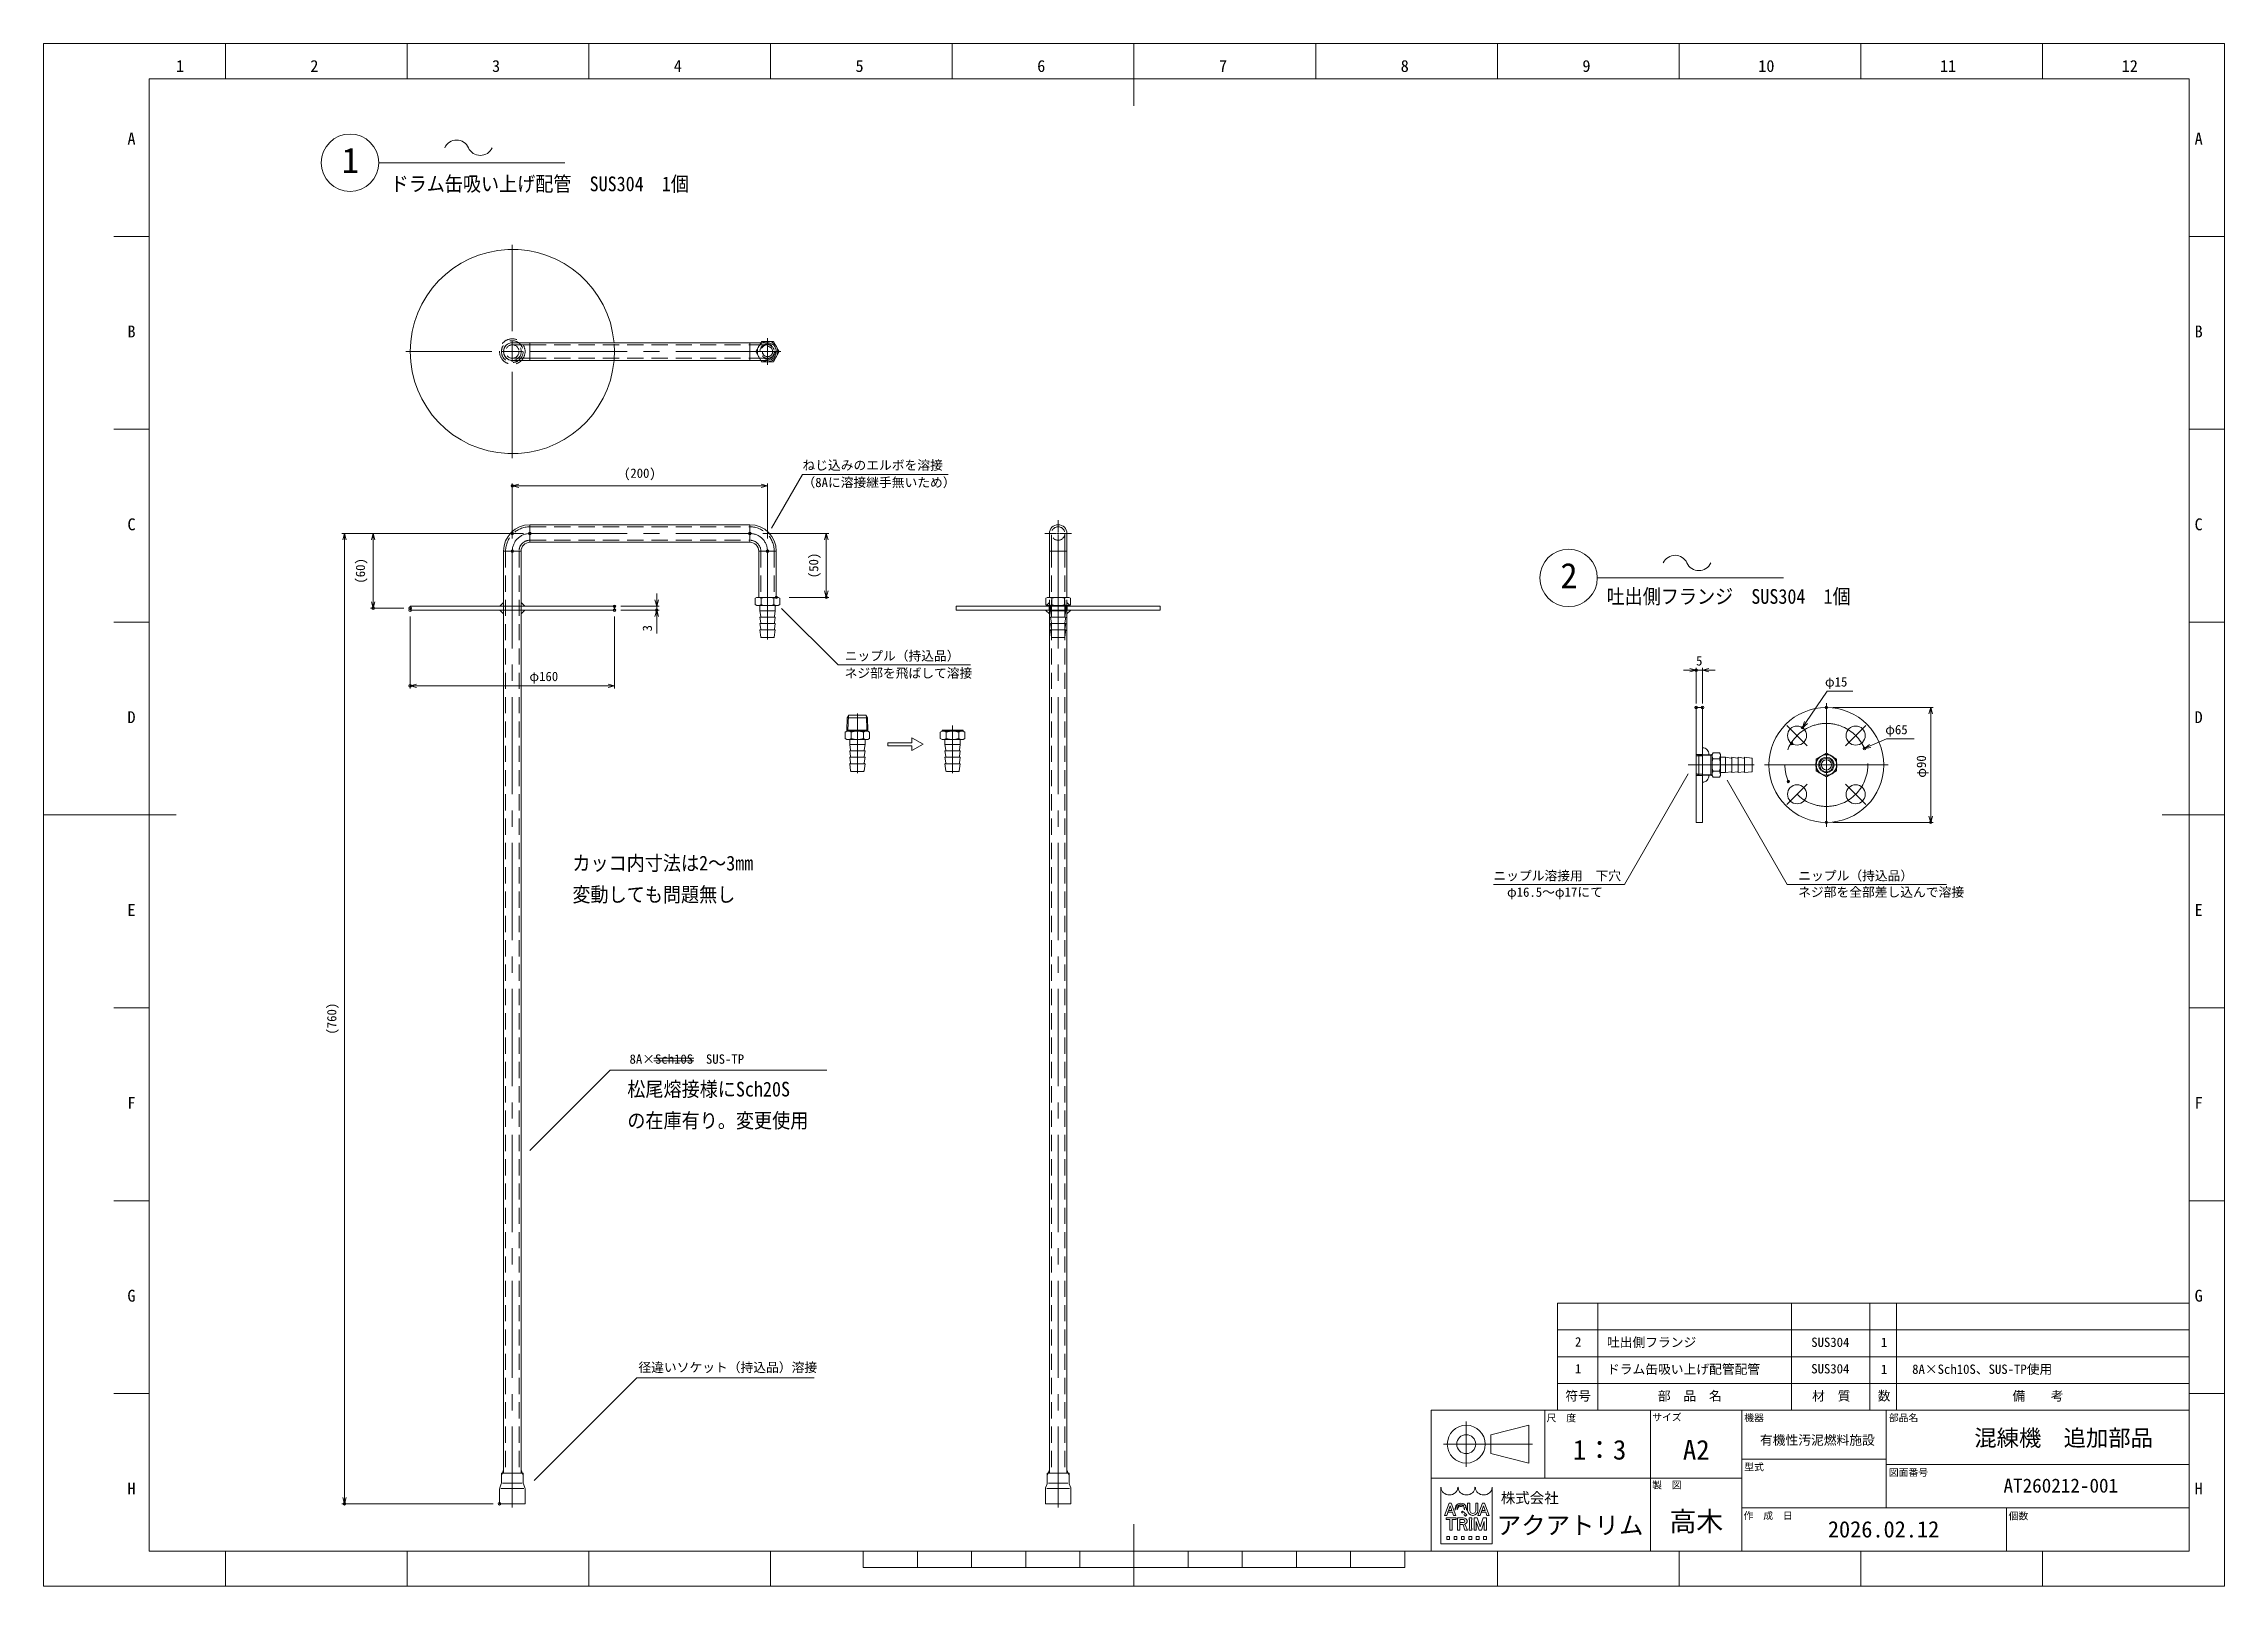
# Model space of a CAD drawing. Units: millimetres at full size. Extents: x -34906 to 7411, y -8440 to 3030.
# Drawn here: x -19919 to -18210, y -7510 to -6302 of the extents above; entities that cross this region are included whole.
import ezdxf
from ezdxf.enums import TextEntityAlignment as Align

# ---------------------------------------------------------------- set-up
doc = ezdxf.new("R2010")
doc.units = ezdxf.units.MM
doc.header["$LTSCALE"] = 4
doc.header["$PDMODE"] = 32
doc.header["$PDSIZE"] = 2
doc.linetypes.add('USER1', pattern=[28.575, 19.05, -3.175, 3.175, -3.175])
doc.linetypes.add('USER4', pattern=[4.7625, 3.175, -1.5875])
for name, color, linetype, lineweight in [('0-0_0', 7, 'Continuous', 9), ('0-1_Defpoints', 7, 'Continuous', 18), ('0-2_01_外形線', 7, 'Continuous', 18), ('0-3_04_中心線', 7, 'USER1', 9), ('0-4_06_文字', 7, 'Continuous', 9), ('0-5_07_寸法線', 7, 'Continuous', 9), ('0-6_02_細線', 5, 'Continuous', 18), ('0-7_99_図枠', 7, 'Continuous', 18), ('0-9_10_補助線', 8, 'Continuous', 18), ('0-A_03_かくれ線', 6, 'USER4', 18)]:
    doc.layers.add(name, color=color, linetype=linetype, lineweight=lineweight)
doc.styles.add('ＭＳ ゴシック', font='')
doc.styles.get('ＭＳ ゴシック').set_extended_font_data('MS Gothic')

msp = doc.modelspace()

# ---------------------------------------------------------------- texts
at = {"layer": '0-4_06_文字', "color": 134, "style": 'ＭＳ ゴシック'}
for s, p in [('1', (-19684.927, -6409.3)), ('2', (-18730.018, -6734.527))]:
    msp.add_text(s, height=19.79, dxfattribs=at).set_placement(p, align=Align.BOTTOM_LEFT)
at = {"layer": '0-4_06_文字', "style": 'ＭＳ ゴシック', "width": 0.9}
for s, p in [('ドラム缶吸い上げ配管\u3000SUS304\u30001個', (-19646.778, -6421.12)), ('吐出側フランジ\u3000SUS304\u30001個', (-18693.848, -6744.31)), ('カッコ内寸法は2～3㎜', (-19504.242, -6953.184)), ('変動しても問題無し', (-19504.242, -6977.791)), ('松尾熔接様にSch20S', (-19461.215, -7130.246)), ('の在庫有り。変更使用', (-19461.215, -7154.853))]:
    msp.add_text(s, height=11.55, dxfattribs=at).set_placement(p, align=Align.BOTTOM_LEFT)
at = {"layer": '0-4_06_文字', "style": 'ＭＳ ゴシック'}
for s, height, p in [('ニップル（持込品）', 7.331, (-19290.899, -6787.47)), ('ネジ部を飛ばして溶接', 7.331, (-19290.899, -6800.985)), ('ニップル溶接用\u3000下穴', 7.331, (-18782.513, -6959.67)), ('ニップル（持込品）', 7.331, (-18543.582, -6959.67)), ('φ16.5～φ17にて', 7.331, (-18771.86, -6972.521)), ('ネジ部を全部差し込んで溶接', 7.331, (-18543.677, -6972.521)), ('8A×Sch10S\u3000SUS-TP', 7.331, (-19459.503, -7103.316)), ('2', 7.331, (-18718.593, -7324.807)), ('吐出側フランジ', 7.331, (-18693.522, -7325.152)), ('SUS304', 7.331, (-18533.481, -7325.152)), ('1', 7.331, (-18478.836, -7325.152)), ('径違いソケット（持込品）溶接', 7.331, (-19452.497, -7344.816)), ('1', 7.331, (-18718.593, -7345.89)), ('ドラム缶吸い上げ配管配管', 7.331, (-18693.522, -7346.254)), ('SUS304', 7.331, (-18533.481, -7345.89)), ('1', 7.331, (-18478.836, -7346.291)), ('8A×Sch10S、SUS-TP使用', 7.331, (-18454.364, -7346.254)), ('符号', 7.331, (-18726.093, -7367.148)), ('部\u3000品\u3000名', 7.331, (-18653.624, -7367.148)), ('材\u3000質', 7.331, (-18532.806, -7367.148)), ('数', 7.331, (-18481.336, -7367.148)), ('備\u3000\u3000考', 7.331, (-18375.76, -7367.148)), ('有機性汚泥燃料施設', 7.331, (-18573.631, -7401.786)), ('混練機\u3000追加部品', 12.83, (-18405.661, -7404.476)), ('AT260212-001', 11, (-18382.781, -7440.335)), ('2026.02.12', 12.83, (-18520.427, -7476.044))]:
    msp.add_text(s, height=height, dxfattribs=at).set_placement(p, align=Align.BOTTOM_LEFT)
at = {"layer": '0-5_07_寸法線', "style": 'ＭＳ ゴシック'}
for s, p in [('ねじ込みのエルボを溶接', (-19323.975, -6638.097)), ('(200)', (-19463.853, -6644.347)), ('（8Aに溶接継手無いため）', (-19323.975, -6651.612)), ('5', (-18623.711, -6791.392)), ('φ160', (-19537.937, -6803.578)), ('φ15', (-18522.706, -6807.844)), ('φ65', (-18475.455, -6845.218))]:
    msp.add_text(s, height=7.331, dxfattribs=at).set_placement(p, align=Align.BOTTOM_LEFT)
for s, p in [('(60)', (-19664.55, -6725.024)), ('(50)', (-19309.389, -6720.774)), ('3', (-19439.698, -6762.441)), ('φ90', (-18441.34, -6877.05)), ('(760)', (-19687.033, -7078.274))]:
    msp.add_text(s, height=7.331, rotation=90, dxfattribs=at).set_placement(p, align=Align.BOTTOM_LEFT)
at = {"layer": '0-7_99_図枠', "style": 'ＭＳ ゴシック'}
for s, height, p in [('1', 9.332, (-19814.893, -6327.009)), ('2', 9.332, (-19709.648, -6327.009)), ('3', 9.332, (-19567.236, -6327.009)), ('4', 9.332, (-19424.825, -6327.009)), ('5', 9.332, (-19282.413, -6327.009)), ('6', 9.332, (-19140.002, -6327.009)), ('7', 9.332, (-18997.59, -6327.009)), ('8', 9.332, (-18855.179, -6327.009)), ('9', 9.332, (-18712.767, -6327.009)), ('10', 9.332, (-18574.984, -6327.009)), ('11', 9.332, (-18432.573, -6327.009)), ('12', 9.332, (-18290.161, -6327.009)), ('A', 9.332, (-19852.957, -6383.927)), ('A', 9.332, (-18233.034, -6383.927)), ('B', 9.332, (-19852.957, -6534.985)), ('B', 9.332, (-18233.034, -6534.985)), ('C', 9.332, (-19852.957, -6686.043)), ('C', 9.332, (-18233.034, -6686.043)), ('D', 9.332, (-19852.957, -6837.101)), ('D', 9.332, (-18233.034, -6837.101)), ('E', 9.332, (-19852.957, -6988.159)), ('E', 9.332, (-18233.034, -6988.159)), ('F', 9.332, (-19852.957, -7139.216)), ('F', 9.332, (-18233.034, -7139.216)), ('G', 9.332, (-19852.957, -7290.274)), ('G', 9.332, (-18233.034, -7290.274)), ('尺\u3000度', 5.499, (-18740.832, -7382.997)), ('サイズ', 5.499, (-18658.096, -7382.437)), ('機器', 5.499, (-18585.917, -7382.873)), ('部品名', 5.499, (-18472.631, -7382.873)), ('1：3', 15.4, (-18720.335, -7415.807)), ('A2', 15.4, (-18634.026, -7415.807)), ('型式', 5.499, (-18585.917, -7421.434)), ('H', 9.332, (-19852.957, -7441.332)), ('製\u3000図', 5.499, (-18658.096, -7435.473)), ('図面番号', 5.499, (-18472.631, -7425.676)), ('H', 9.332, (-18233.034, -7441.332)), ('株式会社', 8.315, (-18776.702, -7447.865)), ('高木', 15.4, (-18644.526, -7471.963)), ('アクアトリム', 14.04, (-18779.908, -7473.857)), ('作\u3000成\u3000日', 5.499, (-18586.435, -7459.529)), ('個数', 5.499, (-18378.767, -7459.737))]:
    msp.add_text(s, height=height, dxfattribs=at).set_placement(p, align=Align.BOTTOM_LEFT)

# ---------------------------------------------------------------- blocks, each defined once
blk = doc.blocks.new('AM_BALLOON1')
at = {"layer": '0-9_10_補助線', "color": 3, "lineweight": 9}
blk.add_circle((0, 0), 2.5, dxfattribs=at)

# ---------------------------------------------------------------- linework, layer by layer
at = {"layer": '0-0_0'}
for centre, radius in [((-18521.598, -6867.05), 45), ((-18544.579, -6844.069), 7.5), ((-18498.617, -6844.069), 7.5), ((-18544.579, -6890.031), 7.5), ((-18498.617, -6890.031), 7.5)]:
    msp.add_circle(centre, radius, dxfattribs=at)
at = {"layer": '0-1_Defpoints'}
msp.add_lwpolyline([(-19918.637, -7510.374), (-18209.699, -7510.374), (-18209.699, -6302.034), (-19918.637, -6302.034)], close=True, dxfattribs=at)
at = {"layer": '0-2_01_外形線'}
for p, q in [((-19356.607, -6536.336), (-19355.972, -6535.236)), ((-19537.553, -6678.874), (-19537.553, -6692.674)), ((-19365.153, -6678.874), (-19365.153, -6692.674)), ((-19544.453, -6699.574), (-19558.253, -6699.574)), ((-19558.253, -6699.574), (-19558.253, -6742.774)), ((-19558.253, -6699.574), (-19544.453, -6699.574)), ((-19544.453, -6699.574), (-19544.453, -6742.774)), ((-19358.253, -6699.574), (-19344.453, -6699.574)), ((-19358.253, -6699.574), (-19358.253, -6735.774)), ((-19358.253, -6699.574), (-19344.453, -6699.574)), ((-19344.453, -6699.574), (-19344.453, -6735.774)), ((-19130.504, -6699.574), (-19130.504, -6735.774)), ((-19130.504, -6699.574), (-19116.704, -6699.574)), ((-19116.704, -6699.574), (-19116.704, -6735.774)), ((-19558.253, -6745.774), (-19558.253, -7421.774)), ((-19544.453, -6745.774), (-19544.453, -7421.774)), ((-19359.603, -6735.773), (-19360.936, -6736.543)), ((-19360.936, -6736.543), (-19360.936, -6741.504)), ((-19359.603, -6742.273), (-19360.936, -6741.504)), ((-19359.603, -6735.773), (-19351.353, -6735.773)), ((-19359.603, -6742.273), (-19357.853, -6742.273)), ((-19358.253, -6735.774), (-19344.453, -6735.774)), ((-19358.103, -6735.773), (-19351.353, -6735.773)), ((-19357.853, -6742.273), (-19351.353, -6742.273)), ((-19357.353, -6746.273), (-19357.353, -6742.773)), ((-19345.353, -6746.273), (-19357.353, -6746.273)), ((-19356.689, -6750.699), (-19357.353, -6746.273)), ((-19356.26, -6741.504), (-19356.26, -6736.543)), ((-19343.103, -6735.773), (-19351.353, -6735.773)), ((-19344.853, -6742.273), (-19351.353, -6742.273)), ((-19346.445, -6741.504), (-19346.445, -6736.543)), ((-19346.017, -6750.699), (-19345.353, -6746.273)), ((-19345.353, -6746.273), (-19345.353, -6742.773)), ((-19343.103, -6742.273), (-19344.853, -6742.273)), ((-19343.103, -6735.773), (-19341.77, -6736.543)), ((-19343.103, -6742.273), (-19341.77, -6741.504)), ((-19341.77, -6736.543), (-19341.77, -6741.504)), ((-19131.858, -6735.774), (-19133.19, -6736.543)), ((-19133.19, -6736.543), (-19133.19, -6741.504)), ((-19131.858, -6742.274), (-19133.19, -6741.504)), ((-19131.858, -6735.774), (-19123.608, -6735.774)), ((-19131.858, -6742.274), (-19130.108, -6742.274)), ((-19130.504, -6735.774), (-19116.704, -6735.774)), ((-19130.504, -6745.774), (-19130.504, -7421.774)), ((-19130.358, -6735.774), (-19123.608, -6735.774)), ((-19130.108, -6742.274), (-19123.608, -6742.274)), ((-19129.608, -6746.274), (-19129.608, -6742.774)), ((-19117.608, -6746.274), (-19129.608, -6746.274)), ((-19128.944, -6750.699), (-19129.608, -6746.274)), ((-19128.515, -6741.504), (-19128.515, -6736.543)), ((-19115.358, -6735.774), (-19123.608, -6735.774)), ((-19117.108, -6742.274), (-19123.608, -6742.274)), ((-19118.7, -6741.504), (-19118.7, -6736.543)), ((-19118.271, -6750.699), (-19117.608, -6746.274)), ((-19117.608, -6746.274), (-19117.608, -6742.774)), ((-19115.358, -6742.274), (-19117.108, -6742.274)), ((-19116.704, -6745.774), (-19116.704, -7421.774)), ((-19115.358, -6735.774), (-19114.025, -6736.543)), ((-19115.358, -6742.274), (-19114.025, -6741.504)), ((-19114.025, -6736.543), (-19114.025, -6741.504)), ((-19356.689, -6755.699), (-19357.353, -6751.273)), ((-19357.353, -6751.273), (-19357.183, -6751.273)), ((-19357.353, -6751.273), (-19351.353, -6751.273)), ((-19357.353, -6756.273), (-19357.139, -6756.273)), ((-19356.689, -6760.699), (-19357.353, -6756.273)), ((-19357.353, -6756.273), (-19357.183, -6756.273)), ((-19357.353, -6756.273), (-19351.353, -6756.273)), ((-19357.353, -6761.273), (-19357.139, -6761.273)), ((-19356.657, -6766.835), (-19357.353, -6761.273)), ((-19357.353, -6761.273), (-19357.183, -6761.273)), ((-19357.353, -6761.273), (-19351.353, -6761.273)), ((-19351.353, -6767.273), (-19356.161, -6767.273)), ((-19345.353, -6751.273), (-19351.353, -6751.273)), ((-19345.353, -6756.273), (-19351.353, -6756.273)), ((-19345.353, -6761.273), (-19351.353, -6761.273)), ((-19351.353, -6767.273), (-19346.544, -6767.273)), ((-19346.048, -6766.835), (-19345.353, -6761.273)), ((-19346.017, -6755.699), (-19345.353, -6751.273)), ((-19346.017, -6760.699), (-19345.353, -6756.273)), ((-19345.353, -6756.273), (-19345.566, -6756.273)), ((-19345.353, -6761.273), (-19345.566, -6761.273)), ((-19345.353, -6751.273), (-19345.522, -6751.273)), ((-19345.353, -6756.273), (-19345.522, -6756.273)), ((-19345.353, -6761.273), (-19345.522, -6761.273)), ((-19128.944, -6755.699), (-19129.608, -6751.274)), ((-19129.608, -6751.274), (-19129.438, -6751.274)), ((-19129.608, -6751.274), (-19123.608, -6751.274)), ((-19129.608, -6756.274), (-19129.394, -6756.274)), ((-19128.944, -6760.699), (-19129.608, -6756.274)), ((-19129.608, -6756.274), (-19129.438, -6756.274)), ((-19129.608, -6756.274), (-19123.608, -6756.274)), ((-19129.608, -6761.274), (-19129.394, -6761.274)), ((-19128.912, -6766.836), (-19129.608, -6761.274)), ((-19129.608, -6761.274), (-19129.438, -6761.274)), ((-19129.608, -6761.274), (-19123.608, -6761.274)), ((-19123.608, -6767.274), (-19128.416, -6767.274)), ((-19117.608, -6751.274), (-19123.608, -6751.274)), ((-19117.608, -6756.274), (-19123.608, -6756.274)), ((-19117.608, -6761.274), (-19123.608, -6761.274)), ((-19123.608, -6767.274), (-19118.799, -6767.274)), ((-19118.303, -6766.836), (-19117.608, -6761.274)), ((-19118.271, -6755.699), (-19117.608, -6751.274)), ((-19118.271, -6760.699), (-19117.608, -6756.274)), ((-19117.608, -6756.274), (-19117.821, -6756.274)), ((-19117.608, -6761.274), (-19117.821, -6761.274)), ((-19117.608, -6751.274), (-19117.777, -6751.274)), ((-19117.608, -6756.274), (-19117.777, -6756.274)), ((-19117.608, -6761.274), (-19117.777, -6761.274)), ((-19288.894, -6830.151), (-19289.188, -6840.06)), ((-19287.688, -6828.062), (-19288.894, -6830.151)), ((-19288.894, -6830.151), (-19280.938, -6830.151)), ((-19287.989, -6828.583), (-19288.32, -6839.694)), ((-19280.938, -6828.062), (-19287.688, -6828.062)), ((-19272.982, -6830.151), (-19280.938, -6830.151)), ((-19273.887, -6828.583), (-19273.556, -6839.694)), ((-19272.982, -6830.151), (-19272.688, -6840.06)), ((-19289.188, -6840.562), (-19290.521, -6841.331)), ((-19290.521, -6841.331), (-19290.521, -6846.292)), ((-19289.188, -6847.062), (-19290.521, -6846.292)), ((-19289.188, -6840.562), (-19288.32, -6839.694)), ((-19289.188, -6840.562), (-19289.188, -6840.06)), ((-19289.188, -6840.562), (-19280.938, -6840.562)), ((-19289.188, -6847.062), (-19287.438, -6847.062)), ((-19289.177, -6839.694), (-19280.938, -6839.694)), ((-19287.688, -6840.562), (-19280.938, -6840.562)), ((-19287.438, -6847.062), (-19280.938, -6847.062)), ((-19286.938, -6851.062), (-19286.938, -6847.562)), ((-19274.938, -6851.062), (-19286.938, -6851.062)), ((-19286.274, -6855.488), (-19286.938, -6851.062)), ((-19285.845, -6846.292), (-19285.845, -6841.331)), ((-19272.699, -6839.694), (-19280.938, -6839.694)), ((-19272.688, -6840.562), (-19280.938, -6840.562)), ((-19274.438, -6847.062), (-19280.938, -6847.062)), ((-19276.031, -6846.292), (-19276.031, -6841.331)), ((-19275.602, -6855.488), (-19274.938, -6851.062)), ((-19274.938, -6851.062), (-19274.938, -6847.562)), ((-19272.688, -6847.062), (-19274.438, -6847.062)), ((-19272.688, -6840.562), (-19273.556, -6839.694)), ((-19272.688, -6840.562), (-19272.688, -6840.06)), ((-19272.688, -6840.562), (-19271.355, -6841.331)), ((-19272.688, -6847.062), (-19271.355, -6846.292)), ((-19271.355, -6841.331), (-19271.355, -6846.292)), ((-19214.618, -6840.562), (-19215.951, -6841.331)), ((-19215.951, -6841.331), (-19215.951, -6846.292)), ((-19214.618, -6847.062), (-19215.951, -6846.292)), ((-19214.618, -6840.562), (-19213.75, -6839.694)), ((-19214.618, -6840.562), (-19214.618, -6839.694)), ((-19214.618, -6840.562), (-19206.368, -6840.562)), ((-19214.618, -6847.062), (-19212.868, -6847.062)), ((-19214.606, -6839.694), (-19206.368, -6839.694)), ((-19213.118, -6840.562), (-19206.368, -6840.562)), ((-19212.868, -6847.062), (-19206.368, -6847.062)), ((-19212.368, -6851.062), (-19212.368, -6847.562)), ((-19200.368, -6851.062), (-19212.368, -6851.062)), ((-19211.704, -6855.488), (-19212.368, -6851.062)), ((-19211.275, -6846.292), (-19211.275, -6841.331)), ((-19198.129, -6839.694), (-19206.368, -6839.694)), ((-19198.118, -6840.562), (-19206.368, -6840.562)), ((-19199.868, -6847.062), (-19206.368, -6847.062)), ((-19201.46, -6846.292), (-19201.46, -6841.331)), ((-19201.032, -6855.488), (-19200.368, -6851.062)), ((-19200.368, -6851.062), (-19200.368, -6847.562)), ((-19198.118, -6847.062), (-19199.868, -6847.062)), ((-19198.118, -6840.562), (-19198.986, -6839.694)), ((-19198.118, -6840.562), (-19198.118, -6839.694)), ((-19198.118, -6840.562), (-19196.785, -6841.331)), ((-19198.118, -6847.062), (-19196.785, -6846.292)), ((-19196.785, -6841.331), (-19196.785, -6846.292)), ((-19286.274, -6860.488), (-19286.938, -6856.062)), ((-19286.938, -6856.062), (-19286.769, -6856.062)), ((-19286.938, -6856.062), (-19280.938, -6856.062)), ((-19286.938, -6861.062), (-19286.724, -6861.062)), ((-19286.274, -6865.488), (-19286.938, -6861.062)), ((-19286.938, -6861.062), (-19286.769, -6861.062)), ((-19286.938, -6861.062), (-19280.938, -6861.062)), ((-19286.938, -6866.062), (-19286.724, -6866.062)), ((-19286.243, -6871.624), (-19286.938, -6866.062)), ((-19286.938, -6866.062), (-19286.769, -6866.062)), ((-19286.938, -6866.062), (-19280.938, -6866.062)), ((-19274.938, -6856.062), (-19280.938, -6856.062)), ((-19274.938, -6861.062), (-19280.938, -6861.062)), ((-19274.938, -6866.062), (-19280.938, -6866.062)), ((-19275.633, -6871.624), (-19274.938, -6866.062)), ((-19275.602, -6860.488), (-19274.938, -6856.062)), ((-19275.602, -6865.488), (-19274.938, -6861.062)), ((-19274.938, -6861.062), (-19275.152, -6861.062)), ((-19274.938, -6866.062), (-19275.152, -6866.062)), ((-19274.938, -6856.062), (-19275.107, -6856.062)), ((-19274.938, -6861.062), (-19275.107, -6861.062)), ((-19274.938, -6866.062), (-19275.107, -6866.062)), ((-19211.704, -6860.488), (-19212.368, -6856.062)), ((-19212.368, -6856.062), (-19212.198, -6856.062)), ((-19212.368, -6856.062), (-19206.368, -6856.062)), ((-19212.368, -6861.062), (-19212.154, -6861.062)), ((-19211.704, -6865.488), (-19212.368, -6861.062)), ((-19212.368, -6861.062), (-19212.198, -6861.062)), ((-19212.368, -6861.062), (-19206.368, -6861.062)), ((-19212.368, -6866.062), (-19212.154, -6866.062)), ((-19211.673, -6871.624), (-19212.368, -6866.062)), ((-19212.368, -6866.062), (-19212.198, -6866.062)), ((-19212.368, -6866.062), (-19206.368, -6866.062)), ((-19200.368, -6856.062), (-19206.368, -6856.062)), ((-19200.368, -6861.062), (-19206.368, -6861.062)), ((-19200.368, -6866.062), (-19206.368, -6866.062)), ((-19201.063, -6871.624), (-19200.368, -6866.062)), ((-19201.032, -6860.488), (-19200.368, -6856.062)), ((-19201.032, -6865.488), (-19200.368, -6861.062)), ((-19200.368, -6861.062), (-19200.581, -6861.062)), ((-19200.368, -6866.062), (-19200.581, -6866.062)), ((-19200.368, -6856.062), (-19200.537, -6856.062)), ((-19200.368, -6861.062), (-19200.537, -6861.062)), ((-19200.368, -6866.062), (-19200.537, -6866.062)), ((-18618.672, -6859.007), (-18618.672, -6853.55)), ((-18618.672, -6859.007), (-18611.674, -6858.8)), ((-18613.682, -6858.859), (-18618.672, -6859.007)), ((-18618.672, -6859.866), (-18612.04, -6859.668)), ((-18611.172, -6858.8), (-18612.04, -6859.668)), ((-18612.04, -6858.811), (-18612.04, -6867.05)), ((-18612.04, -6875.288), (-18612.04, -6867.05)), ((-18611.172, -6858.8), (-18611.674, -6858.8)), ((-18611.172, -6858.8), (-18610.403, -6857.467)), ((-18611.172, -6858.8), (-18611.172, -6867.05)), ((-18611.172, -6873.8), (-18611.172, -6867.05)), ((-18611.172, -6875.3), (-18611.172, -6867.05)), ((-18610.403, -6857.467), (-18605.442, -6857.467)), ((-18605.442, -6862.142), (-18610.403, -6862.142)), ((-18604.672, -6858.8), (-18605.442, -6857.467)), ((-18604.672, -6858.8), (-18604.672, -6860.55)), ((-18604.672, -6860.55), (-18604.672, -6867.05)), ((-18604.672, -6873.55), (-18604.672, -6867.05)), ((-18600.672, -6861.05), (-18604.172, -6861.05)), ((-18596.247, -6861.714), (-18600.672, -6861.05)), ((-18600.672, -6861.05), (-18600.672, -6873.05)), ((-18591.247, -6861.714), (-18595.672, -6861.05)), ((-18595.672, -6861.05), (-18595.672, -6861.219)), ((-18595.672, -6861.05), (-18595.672, -6867.05)), ((-18595.672, -6873.05), (-18595.672, -6867.05)), ((-18590.672, -6861.05), (-18590.672, -6861.263)), ((-18586.247, -6861.714), (-18590.672, -6861.05)), ((-18590.672, -6861.05), (-18590.672, -6861.219)), ((-18590.672, -6861.05), (-18590.672, -6867.05)), ((-18590.672, -6873.05), (-18590.672, -6867.05)), ((-18585.672, -6861.05), (-18585.672, -6861.263)), ((-18580.11, -6861.745), (-18585.672, -6861.05)), ((-18585.672, -6861.05), (-18585.672, -6861.219)), ((-18585.672, -6861.05), (-18585.672, -6867.05)), ((-18585.672, -6873.05), (-18585.672, -6867.05)), ((-18579.672, -6867.05), (-18579.672, -6862.241)), ((-18579.672, -6867.05), (-18579.672, -6871.858)), ((-19280.938, -6872.062), (-19285.747, -6872.062)), ((-19280.938, -6872.062), (-19276.129, -6872.062)), ((-19206.368, -6872.062), (-19211.176, -6872.062)), ((-19206.368, -6872.062), (-19201.559, -6872.062)), ((-18618.672, -6874.234), (-18612.04, -6874.432)), ((-18618.672, -6875.092), (-18611.674, -6875.3)), ((-18618.672, -6875.092), (-18618.672, -6880.55)), ((-18613.682, -6875.24), (-18618.672, -6875.092)), ((-18611.172, -6875.3), (-18612.04, -6874.432)), ((-18611.172, -6875.3), (-18611.674, -6875.3)), ((-18611.172, -6875.3), (-18610.403, -6876.633)), ((-18605.442, -6871.957), (-18610.403, -6871.957)), ((-18610.403, -6876.633), (-18605.442, -6876.633)), ((-18604.672, -6875.3), (-18605.442, -6876.633)), ((-18604.672, -6875.3), (-18604.672, -6873.55)), ((-18600.672, -6873.05), (-18604.172, -6873.05)), ((-18596.247, -6872.386), (-18600.672, -6873.05)), ((-18591.247, -6872.386), (-18595.672, -6873.05)), ((-18595.672, -6873.05), (-18595.672, -6872.88)), ((-18586.247, -6872.386), (-18590.672, -6873.05)), ((-18590.672, -6873.05), (-18590.672, -6872.836)), ((-18590.672, -6873.05), (-18590.672, -6872.88)), ((-18580.11, -6872.355), (-18585.672, -6873.05)), ((-18585.672, -6873.05), (-18585.672, -6872.836)), ((-18585.672, -6873.05), (-18585.672, -6872.88)), ((-19560.353, -7433.774), (-19542.353, -7433.774)), ((-19559.003, -7429.774), (-19543.703, -7429.774)), ((-19558.253, -7421.774), (-19544.453, -7421.774)), ((-19541.544, -7433.265), (-19542.662, -7430.283)), ((-19132.604, -7433.774), (-19114.604, -7433.774)), ((-19131.254, -7429.774), (-19115.954, -7429.774)), ((-19130.504, -7421.774), (-19116.704, -7421.774)), ((-19113.795, -7433.265), (-19114.913, -7430.283))]:
    msp.add_line(p, q, dxfattribs=at)
for points in [[(-19551.353, -6536.336), (-19537.553, -6536.336), (-19537.553, -6550.136), (-19551.353, -6550.136)], [(-19351.353, -6536.336), (-19365.153, -6536.336), (-19365.153, -6550.136), (-19351.353, -6550.136)], [(-19356.607, -6550.136), (-19355.972, -6551.236), (-19346.734, -6551.236), (-19342.115, -6543.236), (-19346.734, -6535.236), (-19355.972, -6535.236)], [(-19130.504, -6685.774), (-19130.504, -6699.574), (-19116.704, -6699.574), (-19116.704, -6685.774)], [(-19129.608, -6742.774), (-19203.604, -6742.774), (-19203.604, -6745.774), (-19129.608, -6745.774)], [(-19117.608, -6742.774), (-19043.604, -6742.774), (-19043.604, -6745.774), (-19117.608, -6745.774)], [(-19280.938, -6828.062), (-19274.188, -6828.062), (-19272.982, -6830.151)], [(-19560.044, -7430.283), (-19561.162, -7433.265), (-19561.353, -7434.318)], [(-19542.853, -7429.23), (-19542.853, -7421.774), (-19559.853, -7421.774), (-19559.853, -7429.23)], [(-19132.295, -7430.283), (-19133.413, -7433.265), (-19133.604, -7434.318)], [(-19115.104, -7429.23), (-19115.104, -7421.774), (-19132.104, -7421.774), (-19132.104, -7429.23)], [(-19561.353, -7434.318), (-19561.353, -7445.774), (-19541.353, -7445.774), (-19541.353, -7434.318)], [(-19133.604, -7434.318), (-19133.604, -7445.774), (-19113.604, -7445.774), (-19113.604, -7434.318)]]:
    msp.add_lwpolyline(points, dxfattribs=at)
for points in [[(-19537.553, -6550.136), (-19365.153, -6550.136), (-19365.153, -6536.336), (-19537.553, -6536.336)], [(-19537.553, -6692.674), (-19365.153, -6692.674), (-19365.153, -6678.874), (-19537.553, -6678.874)], [(-19631.353, -6742.774), (-19631.353, -6745.774), (-19471.353, -6745.774), (-19471.353, -6742.774)], [(-19558.253, -6739.774), (-19558.253, -6742.774), (-19561.253, -6742.774)], [(-19558.253, -6748.774), (-19558.253, -6745.774), (-19561.253, -6745.774)], [(-19544.453, -6739.774), (-19544.453, -6742.774), (-19541.453, -6742.774)], [(-19544.453, -6748.774), (-19544.453, -6745.774), (-19541.453, -6745.774)], [(-19130.508, -6742.279), (-19130.508, -6742.779), (-19133.508, -6742.782), (-19132.586, -6741.859), (-19131.855, -6742.28)], [(-19130.503, -6748.779), (-19130.506, -6745.779), (-19133.506, -6745.782)], [(-19116.704, -6742.274), (-19116.704, -6742.774), (-19113.704, -6742.774), (-19114.627, -6741.852), (-19115.358, -6742.274)], [(-19116.704, -6748.774), (-19116.704, -6745.774), (-19113.704, -6745.774)], [(-18623.672, -6912.05), (-18618.672, -6912.05), (-18618.672, -6822.05), (-18623.672, -6822.05)], [(-19229.475, -6850.861), (-19238.225, -6845.861), (-19238.225, -6849.611), (-19256.975, -6849.611), (-19256.975, -6852.111), (-19238.225, -6852.111), (-19238.225, -6855.861)], [(-18529.598, -6871.669), (-18521.598, -6876.287), (-18513.598, -6871.669), (-18513.598, -6862.431), (-18521.598, -6857.812), (-18529.598, -6862.431)], [(-19558.253, -7419.274), (-19558.253, -7421.774), (-19559.853, -7421.774), (-19559.853, -7423.695)], [(-19544.453, -7419.274), (-19544.453, -7421.774), (-19542.853, -7421.774), (-19542.853, -7423.695)], [(-19130.504, -7419.274), (-19130.504, -7421.774), (-19132.104, -7421.774), (-19132.104, -7423.695)], [(-19116.704, -7419.274), (-19116.704, -7421.774), (-19115.104, -7421.774), (-19115.104, -7423.695)]]:
    msp.add_lwpolyline(points, close=True, dxfattribs=at)
for radius in [8, 6, 5.25, 4]:
    msp.add_circle((-18521.598, -6867.05), radius, dxfattribs=at)
for centre, radius, start, end in [((-19551.353, -6543.236), 80, 4.94791, 355.05209), ((-19551.353, -6543.236), 7, 80.30368, 279.69632), ((-19551.353, -6543.236), 6.9, 90, 270), ((-19351.353, -6543.236), 8, 239.59845, 120.40155), ((-19351.353, -6543.236), 6.9, 270, 90), ((-19537.553, -6699.574), 20.7, 90, 180), ((-19365.153, -6699.574), 20.7, 0, 90), ((-19123.604, -6685.774), 6.9, 0, 180), ((-19537.553, -6699.574), 6.9, 90, 180), ((-19365.153, -6699.574), 6.9, 0, 90), ((-19358.641, -6739.837), 4.064, 54.14728, 109.82809), ((-19358.641, -6738.21), 4.064, 250.17191, 305.85272), ((-19357.853, -6742.773), 0.5, 0, 90), ((-19351.353, -6751.812), 16.038, 72.18223, 107.81777), ((-19351.353, -6726.241), 16.032, 252.17579, 287.82421), ((-19344.065, -6739.837), 4.064, 70.17191, 125.85272), ((-19344.065, -6738.21), 4.064, 234.14728, 289.82809), ((-19344.853, -6742.773), 0.5, 90, 180), ((-19130.895, -6739.837), 4.064, 54.14728, 109.82809), ((-19130.895, -6738.21), 4.064, 250.17191, 305.85272), ((-19130.108, -6742.774), 0.5, 0, 90), ((-19123.608, -6751.812), 16.038, 72.18223, 107.81777), ((-19123.608, -6726.241), 16.032, 252.17579, 287.82421), ((-19116.32, -6739.837), 4.064, 70.17191, 125.85272), ((-19116.32, -6738.21), 4.064, 234.14728, 289.82809), ((-19117.108, -6742.774), 0.5, 90, 180), ((-19357.183, -6750.773), 0.5, 270, 8.53077), ((-19357.183, -6755.773), 0.5, 270, 8.53077), ((-19357.183, -6760.773), 0.5, 270, 8.53077), ((-19356.161, -6766.773), 0.5, 187.12502, 270), ((-19346.544, -6766.773), 0.5, 270, 352.87498), ((-19345.522, -6750.773), 0.5, 171.46923, 270), ((-19345.522, -6755.773), 0.5, 171.46923, 270), ((-19345.522, -6760.773), 0.5, 171.46923, 270), ((-19129.438, -6750.774), 0.5, 270, 8.53077), ((-19129.438, -6755.774), 0.5, 270, 8.53077), ((-19129.438, -6760.774), 0.5, 270, 8.53077), ((-19128.416, -6766.774), 0.5, 187.12502, 270), ((-19118.799, -6766.774), 0.5, 270, 352.87498), ((-19117.777, -6750.774), 0.5, 171.46923, 270), ((-19117.777, -6755.774), 0.5, 171.46923, 270), ((-19117.777, -6760.774), 0.5, 171.46923, 270), ((-19288.226, -6844.625), 4.064, 54.14728, 109.82809), ((-19288.226, -6842.998), 4.064, 250.17191, 305.85272), ((-19287.438, -6847.562), 0.5, 0, 90), ((-19280.938, -6856.6), 16.038, 72.18223, 107.81777), ((-19280.938, -6831.029), 16.032, 252.17579, 287.82421), ((-19273.65, -6844.625), 4.064, 70.17191, 125.85272), ((-19273.65, -6842.998), 4.064, 234.14728, 289.82809), ((-19274.438, -6847.562), 0.5, 90, 180), ((-19213.656, -6844.625), 4.064, 54.14728, 109.82809), ((-19213.656, -6842.998), 4.064, 250.17191, 305.85272), ((-19212.868, -6847.562), 0.5, 0, 90), ((-19206.368, -6856.6), 16.038, 72.18223, 107.81777), ((-19206.368, -6831.029), 16.032, 252.17579, 287.82421), ((-19199.08, -6844.625), 4.064, 70.17191, 125.85272), ((-19199.08, -6842.998), 4.064, 234.14728, 289.82809), ((-19199.868, -6847.562), 0.5, 90, 180), ((-19286.769, -6855.562), 0.5, 270, 8.53077), ((-19286.769, -6860.562), 0.5, 270, 8.53077), ((-19286.769, -6865.562), 0.5, 270, 8.53077), ((-19275.107, -6855.562), 0.5, 171.46923, 270), ((-19275.107, -6860.562), 0.5, 171.46923, 270), ((-19275.107, -6865.562), 0.5, 171.46923, 270), ((-19212.198, -6855.562), 0.5, 270, 8.53077), ((-19212.198, -6860.562), 0.5, 270, 8.53077), ((-19212.198, -6865.562), 0.5, 270, 8.53077), ((-19200.537, -6855.562), 0.5, 171.46923, 270), ((-19200.537, -6860.562), 0.5, 171.46923, 270), ((-19200.537, -6865.562), 0.5, 171.46923, 270), ((-18618.672, -6858.55), 5, 356.4503, 90), ((-18607.109, -6859.762), 4.064, 160.17191, 215.85272), ((-18595.134, -6867.05), 16.038, 162.18223, 197.81777), ((-18608.736, -6859.762), 4.064, 324.14728, 19.82809), ((-18620.705, -6867.05), 16.032, 342.17579, 17.82421), ((-18604.172, -6860.55), 0.5, 180, 270), ((-18596.172, -6861.219), 0.5, 261.46923, 0), ((-18591.172, -6861.219), 0.5, 261.46923, 0), ((-18586.172, -6861.219), 0.5, 261.46923, 0), ((-18580.172, -6862.241), 0.5, 0, 82.87498), ((-19285.747, -6871.562), 0.5, 187.12502, 270), ((-19276.129, -6871.562), 0.5, 270, 352.87498), ((-19211.176, -6871.562), 0.5, 187.12502, 270), ((-19201.559, -6871.562), 0.5, 270, 352.87498), ((-18618.672, -6875.55), 5, 270, 3.5497), ((-18607.109, -6874.338), 4.064, 144.14728, 199.82809), ((-18608.736, -6874.338), 4.064, 340.17191, 35.85272), ((-18604.172, -6873.55), 0.5, 90, 180), ((-18596.172, -6872.88), 0.5, 0, 98.53077), ((-18591.172, -6872.88), 0.5, 0, 98.53077), ((-18586.172, -6872.88), 0.5, 0, 98.53077), ((-18580.172, -6871.858), 0.5, 277.12502, 0), ((-19562.853, -7429.23), 3, 339.44395, 0), ((-19539.853, -7429.23), 3, 180, 200.55605), ((-19544.353, -7434.318), 3, 360, 20.55605), ((-19135.104, -7429.23), 3, 339.44395, 0), ((-19112.104, -7429.23), 3, 180, 200.55605), ((-19116.604, -7434.318), 3, 360, 20.55605)]:
    msp.add_arc(centre, radius, start, end, dxfattribs=at)
at = {"layer": '0-3_04_中心線'}
for p, q in [((-19551.353, -6527.236), (-19551.353, -6459.736)), ((-19634.853, -6543.236), (-19567.353, -6543.236)), ((-19535.353, -6543.236), (-19467.853, -6543.236)), ((-19365.153, -6543.236), (-19352.733, -6543.236)), ((-19351.353, -6541.856), (-19351.353, -6532.836)), ((-19351.353, -6553.636), (-19351.353, -6544.616)), ((-19349.973, -6543.236), (-19340.953, -6543.236)), ((-19551.353, -6626.736), (-19551.353, -6559.236)), ((-19123.604, -6684.394), (-19123.604, -6675.374)), ((-19124.984, -6685.774), (-19134.004, -6685.774)), ((-19123.604, -6699.574), (-19123.604, -6687.154)), ((-19113.204, -6685.774), (-19122.224, -6685.774)), ((-18521.598, -6858.05), (-18521.598, -6818.55)), ((-18570.098, -6867.05), (-18530.598, -6867.05)), ((-18512.598, -6867.05), (-18473.098, -6867.05)), ((-18521.598, -6915.55), (-18521.598, -6876.05))]:
    msp.add_line(p, q, dxfattribs=at)
at = {"layer": '0-3_04_中心線', "linetype": 'Continuous'}
for p, q in [((-19559.353, -6543.236), (-19543.353, -6543.236)), ((-19551.353, -6551.236), (-19551.353, -6535.236)), ((-19352.043, -6543.236), (-19350.663, -6543.236)), ((-19351.353, -6543.926), (-19351.353, -6542.546)), ((-19122.914, -6685.774), (-19124.294, -6685.774)), ((-19123.604, -6686.464), (-19123.604, -6685.084)), ((-18526.098, -6867.05), (-18517.098, -6867.05)), ((-18521.598, -6871.55), (-18521.598, -6862.55))]:
    msp.add_line(p, q, dxfattribs=at)
at = {"layer": '0-3_04_中心線', "color": 1, "lineweight": 18}
for p, q in [((-19537.553, -6543.236), (-19365.153, -6543.236)), ((-19342.956, -6543.236), (-19359.75, -6543.236)), ((-19351.353, -6533.756), (-19351.353, -6552.715)), ((-19537.553, -6685.774), (-19365.153, -6685.774)), ((-19551.353, -6699.574), (-19551.353, -7421.774)), ((-19351.353, -6699.574), (-19351.353, -6735.774)), ((-19123.604, -6699.574), (-19123.604, -7421.774)), ((-19123.604, -6699.574), (-19123.604, -6735.774)), ((-19551.353, -6736.774), (-19551.353, -6751.774)), ((-19351.353, -6735.773), (-19351.353, -6768.67)), ((-19123.608, -6735.774), (-19123.608, -6768.671)), ((-19123.604, -6736.774), (-19123.604, -6751.774)), ((-19280.938, -6826.665), (-19280.938, -6873.459)), ((-19206.368, -6836.029), (-19206.368, -6873.459)), ((-18536.624, -6852.024), (-18552.534, -6836.114)), ((-18506.572, -6852.024), (-18490.662, -6836.114)), ((-18629.922, -6867.05), (-18612.422, -6867.05)), ((-18625.069, -6867.05), (-18578.275, -6867.05)), ((-18531.078, -6867.05), (-18512.118, -6867.05)), ((-18521.598, -6858.653), (-18521.598, -6875.447)), ((-18536.624, -6882.076), (-18552.534, -6897.986)), ((-18506.572, -6882.076), (-18490.662, -6897.986)), ((-19551.353, -7448.774), (-19551.353, -7418.774)), ((-19123.604, -7448.774), (-19123.604, -7418.774))]:
    msp.add_line(p, q, dxfattribs=at)
msp.add_circle((-18521.598, -6867.05), 32.5, dxfattribs=at)
for centre, start, end in [((-19537.553, -6699.574), 90, 180), ((-19365.153, -6699.574), 0, 90)]:
    msp.add_arc(centre, 13.8, start, end, dxfattribs=at)
at = {"layer": '0-4_06_文字'}
for p, q in [((-19348.159, -6681.465), (-19324.01, -6639.638)), ((-19324.01, -6639.638), (-19209.811, -6639.638)), ((-19340.335, -6744.416), (-19295.996, -6788.754)), ((-19295.996, -6788.754), (-19192.384, -6788.754)), ((-18629.779, -6873.934), (-18679.815, -6960.599)), ((-18679.815, -6960.599), (-18782.391, -6960.599)), ((-19474.77, -7106.112), (-19537.73, -7169.071)), ((-19474.77, -7106.112), (-19304.77, -7106.112)), ((-19534.205, -7427.496), (-19453.828, -7347.119)), ((-19453.828, -7347.119), (-19314.799, -7347.119))]:
    msp.add_line(p, q, dxfattribs=at)
msp.add_lwpolyline([(-18599.435, -6878.874), (-18552.251, -6960.599), (-18427.37, -6960.599)], dxfattribs=at)
at = {"layer": '0-5_07_寸法線', "color": 3, "lineweight": 18}
for p, q in [((-19656.01, -6395.361), (-19510.09, -6395.361)), ((-19551.353, -6689.574), (-19551.353, -6646.466)), ((-19351.353, -6689.574), (-19351.353, -6646.466)), ((-19356.353, -6648.466), (-19546.353, -6648.466)), ((-19542.553, -6685.774), (-19684.914, -6685.774)), ((-19682.914, -6690.774), (-19682.914, -7440.774)), ((-19556.353, -6685.774), (-19662.431, -6685.774)), ((-19660.431, -6690.774), (-19660.431, -6739.274)), ((-19355.153, -6685.774), (-19303.27, -6685.774)), ((-19305.27, -6690.774), (-19305.27, -6730.773)), ((-19438.198, -6737.774), (-19438.198, -6732.774)), ((-18701.102, -6720.588), (-18555.181, -6720.588)), ((-19636.353, -6744.274), (-19662.431, -6744.274)), ((-19466.353, -6742.774), (-19436.198, -6742.774)), ((-19466.353, -6745.774), (-19436.198, -6745.774)), ((-19438.198, -6742.774), (-19438.198, -6745.774)), ((-19334.453, -6735.773), (-19303.27, -6735.773)), ((-19631.353, -6750.774), (-19631.353, -6807.078)), ((-19471.353, -6750.774), (-19471.353, -6807.078)), ((-19438.198, -6750.774), (-19438.198, -6764.107)), ((-18628.672, -6792.892), (-18633.672, -6792.892)), ((-18623.672, -6819.05), (-18623.672, -6790.892)), ((-18618.672, -6792.892), (-18623.672, -6792.892)), ((-18618.672, -6819.05), (-18618.672, -6790.892)), ((-18613.672, -6792.892), (-18608.672, -6792.892)), ((-19476.353, -6805.078), (-19626.353, -6805.078)), ((-18516.598, -6822.05), (-18437.84, -6822.05)), ((-18439.84, -6827.05), (-18439.84, -6907.05)), ((-18516.598, -6912.05), (-18437.84, -6912.05)), ((-19440.365, -7096.86), (-19408.981, -7096.86)), ((-19440.365, -7098.871), (-19408.981, -7098.871)), ((-19566.353, -7445.774), (-19684.914, -7445.774))]:
    msp.add_line(p, q, dxfattribs=at)
at = {"layer": '0-5_07_寸法線'}
for p, q in [((-19551.353, -6648.466), (-19546.353, -6648.466)), ((-19351.353, -6648.466), (-19356.353, -6648.466)), ((-19682.914, -6685.774), (-19682.914, -6690.774)), ((-19660.431, -6685.774), (-19660.431, -6690.774)), ((-19305.27, -6685.774), (-19305.27, -6690.774)), ((-19305.27, -6735.773), (-19305.27, -6730.773)), ((-19660.431, -6744.274), (-19660.431, -6739.274)), ((-19438.198, -6742.774), (-19438.198, -6737.774)), ((-19438.198, -6745.774), (-19438.198, -6750.774)), ((-18623.672, -6792.892), (-18628.672, -6792.892)), ((-18618.672, -6792.892), (-18613.672, -6792.892)), ((-19631.353, -6805.078), (-19626.353, -6805.078)), ((-19471.353, -6805.078), (-19476.353, -6805.078)), ((-18540.37, -6837.861), (-18537.565, -6833.722)), ((-18439.84, -6822.05), (-18439.84, -6827.05)), ((-18491.764, -6854.157), (-18487.175, -6852.174)), ((-18439.84, -6912.05), (-18439.84, -6907.05)), ((-19682.914, -7445.774), (-19682.914, -7440.774))]:
    msp.add_line(p, q, dxfattribs=at)
for points in [[(-19546.353, -6649.805), (-19551.353, -6648.466), (-19546.353, -6647.126)], [(-19356.353, -6647.126), (-19351.353, -6648.466), (-19356.353, -6649.805)], [(-19684.253, -6690.774), (-19682.914, -6685.774), (-19681.574, -6690.774)], [(-19661.771, -6690.774), (-19660.431, -6685.774), (-19659.091, -6690.774)], [(-19306.609, -6690.774), (-19305.27, -6685.774), (-19303.93, -6690.774)], [(-19303.93, -6730.773), (-19305.27, -6735.773), (-19306.609, -6730.773)], [(-19659.091, -6739.274), (-19660.431, -6744.274), (-19661.771, -6739.274)], [(-19436.859, -6737.774), (-19438.198, -6742.774), (-19439.538, -6737.774)], [(-19439.538, -6750.774), (-19438.198, -6745.774), (-19436.859, -6750.774)], [(-18628.672, -6791.552), (-18623.672, -6792.892), (-18628.672, -6794.231)], [(-18613.672, -6794.231), (-18618.672, -6792.892), (-18613.672, -6791.552)], [(-19626.353, -6806.418), (-19631.353, -6805.078), (-19626.353, -6803.738)], [(-19476.353, -6803.738), (-19471.353, -6805.078), (-19476.353, -6806.418)], [(-18536.456, -6834.474), (-18540.37, -6837.861), (-18538.674, -6832.97)], [(-18441.18, -6827.05), (-18439.84, -6822.05), (-18438.5, -6827.05)], [(-18486.643, -6853.404), (-18491.764, -6854.157), (-18487.706, -6850.944)], [(-18438.5, -6907.05), (-18439.84, -6912.05), (-18441.18, -6907.05)], [(-19681.574, -7440.774), (-19682.914, -7445.774), (-19684.253, -7440.774)]]:
    msp.add_lwpolyline(points, dxfattribs=at)
at = {"layer": '0-5_07_寸法線', "color": 3, "lineweight": 18}
for points in [[(-18500.873, -6809.344), (-18521.039, -6809.344), (-18537.565, -6833.722)], [(-18452.859, -6846.718), (-18474.55, -6846.718), (-18487.175, -6852.174)]]:
    msp.add_lwpolyline(points, dxfattribs=at)
at = {"layer": '0-5_07_寸法線', "lineweight": 18}
for centre, start, end in [((-19595.048, -6387.819), 24.22764, 155.57578), ((-19576.441, -6379.407), 204.22764, 335.57578), ((-18640.139, -6713.046), 24.22764, 155.57578), ((-18621.533, -6704.635), 204.22764, 335.57578)]:
    msp.add_arc(centre, 10.21, start, end, dxfattribs=at)
at = {"layer": '0-5_07_寸法線'}
for p in [(-19551.353, -6648.466), (-19551.353, -6685.774), (-19551.353, -6699.574), (-19537.553, -6685.774), (-19365.153, -6685.774), (-19351.353, -6699.574), (-19660.431, -6744.274), (-19631.353, -6744.274), (-19631.353, -6745.774), (-19471.353, -6742.774), (-19471.353, -6745.774), (-19438.198, -6745.774), (-19344.453, -6735.773), (-19305.27, -6735.773), (-18623.672, -6792.892), (-19631.353, -6805.078), (-18623.672, -6822.05), (-18618.672, -6822.05), (-18521.598, -6822.05), (-18548.787, -6850.277), (-18540.37, -6837.861), (-18491.764, -6854.157), (-18551.431, -6879.942), (-18521.598, -6912.05), (-18439.84, -6912.05), (-19682.914, -7445.774), (-19561.353, -7445.774)]:
    msp.add_point(p, dxfattribs=at)
at = {"layer": '0-6_02_細線'}
for p, q in [((-18732.219, -7372.604), (-18732.219, -7288.613)), ((-18732.219, -7288.613), (-18237.277, -7288.613)), ((-18700.722, -7288.613), (-18700.722, -7372.604)), ((-18548.888, -7288.613), (-18548.888, -7372.604)), ((-18487.562, -7288.613), (-18487.562, -7372.604)), ((-18466.564, -7288.613), (-18466.564, -7372.604)), ((-18732.219, -7309.611), (-18237.277, -7309.611)), ((-18732.219, -7330.608), (-18237.277, -7330.608)), ((-18732.219, -7351.606), (-18237.277, -7351.606))]:
    msp.add_line(p, q, dxfattribs=at)
at = {"layer": '0-7_99_図枠'}
for p, q in [((-19776.225, -6329.612), (-19776.225, -6302.034)), ((-19633.814, -6329.612), (-19633.814, -6302.034)), ((-19491.402, -6329.612), (-19491.402, -6302.034)), ((-19348.991, -6329.612), (-19348.991, -6302.034)), ((-19206.579, -6329.612), (-19206.579, -6302.034)), ((-19064.168, -6302.034), (-19064.168, -6350.827)), ((-18921.756, -6329.612), (-18921.756, -6302.034)), ((-18779.345, -6329.612), (-18779.345, -6302.034)), ((-18636.933, -6329.612), (-18636.933, -6302.034)), ((-18636.933, -6329.612), (-18636.933, -6302.034)), ((-18494.522, -6329.612), (-18494.522, -6302.034)), ((-18352.11, -6329.612), (-18352.11, -6302.034)), ((-19835.986, -6453.092), (-19863.564, -6453.092)), ((-18209.699, -6453.092), (-18237.277, -6453.092)), ((-19835.986, -6604.149), (-19863.564, -6604.149)), ((-18209.699, -6604.149), (-18237.277, -6604.149)), ((-19835.986, -6755.207), (-19863.564, -6755.207)), ((-18209.699, -6755.207), (-18237.277, -6755.207)), ((-19918.637, -6906.265), (-19814.771, -6906.265)), ((-18209.699, -6906.265), (-18258.491, -6906.265)), ((-19835.986, -7057.323), (-19863.564, -7057.323)), ((-18209.699, -7057.323), (-18237.277, -7057.323)), ((-19835.986, -7208.381), (-19863.564, -7208.381)), ((-18209.699, -7208.381), (-18237.277, -7208.381)), ((-19835.986, -7359.439), (-19863.564, -7359.439)), ((-18209.699, -7359.439), (-18237.277, -7359.439)), ((-18803.805, -7416.942), (-18803.805, -7381.302)), ((-18742.177, -7425.64), (-18742.177, -7372.604)), ((-18659.441, -7482.918), (-18659.441, -7372.604)), ((-18587.956, -7482.918), (-18587.956, -7372.604)), ((-18474.67, -7372.604), (-18474.67, -7448.976)), ((-18821.625, -7399.122), (-18751.83, -7399.122)), ((-18587.956, -7410.79), (-18474.67, -7410.79)), ((-18474.67, -7415.033), (-18237.277, -7415.033)), ((-18587.956, -7425.64), (-18831.277, -7425.64)), ((-18819.143, -7454.963), (-18816.449, -7447.397)), ((-18817.245, -7445.357), (-18815.652, -7445.357)), ((-18815.176, -7450.97), (-18816.449, -7447.397)), ((-18812.03, -7454.917), (-18815.652, -7445.357)), ((-18812.44, -7449.584), (-18812.44, -7450.736)), ((-18810.839, -7449.697), (-18810.839, -7450.619)), ((-18805.203, -7449.697), (-18805.203, -7450.619)), ((-18803.602, -7449.584), (-18803.602, -7450.736)), ((-18802.714, -7451.084), (-18802.714, -7445.357)), ((-18800.985, -7445.357), (-18802.714, -7445.357)), ((-18800.985, -7450.736), (-18800.985, -7445.357)), ((-18794.645, -7451.084), (-18794.645, -7445.357)), ((-18793.018, -7454.963), (-18790.324, -7447.397)), ((-18791.12, -7445.357), (-18789.527, -7445.357)), ((-18789.051, -7450.97), (-18790.324, -7447.397)), ((-18785.905, -7454.917), (-18789.527, -7445.357)), ((-18587.956, -7448.976), (-18237.277, -7448.976)), ((-18380.549, -7448.976), (-18380.549, -7482.918)), ((-19064.168, -7510.374), (-19064.168, -7461.704)), ((-18820.868, -7454.963), (-18820.868, -7454.917)), ((-18820.868, -7454.963), (-18819.143, -7454.963)), ((-18819.621, -7456.884), (-18811.744, -7456.884)), ((-18819.621, -7456.884), (-18819.621, -7458.229)), ((-18819.621, -7458.229), (-18816.739, -7458.229)), ((-18818.203, -7452.431), (-18817.683, -7450.97)), ((-18818.203, -7452.431), (-18814.656, -7452.431)), ((-18817.683, -7450.97), (-18815.176, -7450.97)), ((-18816.547, -7466.49), (-18816.547, -7458.421)), ((-18816.547, -7466.49), (-18814.818, -7466.49)), ((-18814.818, -7466.49), (-18814.818, -7458.421)), ((-18814.626, -7458.229), (-18811.744, -7458.229)), ((-18812.03, -7454.963), (-18812.03, -7454.917)), ((-18811.744, -7456.884), (-18811.744, -7458.229)), ((-18810.649, -7456.884), (-18810.649, -7466.49)), ((-18810.649, -7456.884), (-18806.231, -7456.884)), ((-18808.92, -7458.229), (-18806, -7458.229)), ((-18808.863, -7461.938), (-18808.863, -7460.593)), ((-18808.863, -7460.593), (-18806, -7460.593)), ((-18808.863, -7461.938), (-18806.976, -7461.938)), ((-18807.649, -7452.416), (-18806.798, -7451.513)), ((-18807.649, -7452.416), (-18806.864, -7453.18)), ((-18806.798, -7451.513), (-18803.239, -7454.445)), ((-18806.263, -7462.42), (-18804.801, -7466.49)), ((-18805.772, -7452.312), (-18804.534, -7453.332)), ((-18805.687, -7454.325), (-18804.351, -7455.625)), ((-18804.801, -7466.49), (-18802.937, -7466.49)), ((-18804.593, -7462.36), (-18802.937, -7466.413)), ((-18804.351, -7455.625), (-18803.239, -7454.445)), ((-18802.937, -7466.413), (-18802.937, -7466.49)), ((-18801.48, -7456.884), (-18799.367, -7456.884)), ((-18801.48, -7456.884), (-18801.48, -7458.229)), ((-18801.48, -7466.49), (-18801.48, -7465.145)), ((-18801.288, -7464.953), (-18801.288, -7458.421)), ((-18799.559, -7464.953), (-18799.559, -7458.421)), ((-18799.367, -7456.884), (-18799.367, -7458.229)), ((-18798.391, -7454.963), (-18798.968, -7454.963)), ((-18797.636, -7456.884), (-18795.127, -7456.884)), ((-18793.698, -7466.49), (-18795.909, -7459.766)), ((-18792.833, -7463.861), (-18795.127, -7456.884)), ((-18794.743, -7454.963), (-18794.743, -7454.917)), ((-18794.743, -7454.963), (-18793.018, -7454.963)), ((-18793.698, -7466.49), (-18791.968, -7466.49)), ((-18792.833, -7463.861), (-18790.539, -7456.884)), ((-18792.078, -7452.431), (-18791.558, -7450.97)), ((-18792.078, -7452.431), (-18788.531, -7452.431)), ((-18791.968, -7466.49), (-18789.758, -7459.766)), ((-18791.558, -7450.97), (-18789.051, -7450.97)), ((-18788.028, -7456.884), (-18790.539, -7456.884)), ((-18785.905, -7454.963), (-18785.905, -7454.917)), ((-19776.225, -7510.374), (-19776.225, -7482.918)), ((-19633.814, -7510.374), (-19633.814, -7482.918)), ((-19491.402, -7510.374), (-19491.402, -7482.918)), ((-19348.991, -7510.374), (-19348.991, -7482.918)), ((-19276.31, -7495.647), (-19276.31, -7482.918)), ((-19233.882, -7495.647), (-19233.882, -7482.918)), ((-19191.453, -7495.647), (-19191.453, -7482.918)), ((-19149.025, -7495.647), (-19149.025, -7482.918)), ((-19106.596, -7495.647), (-19106.596, -7482.918)), ((-19021.739, -7495.647), (-19021.739, -7482.918)), ((-18979.31, -7495.647), (-18979.31, -7482.918)), ((-18936.882, -7495.647), (-18936.882, -7482.918)), ((-18894.453, -7495.647), (-18894.453, -7482.918)), ((-18852.025, -7495.647), (-18852.025, -7482.918)), ((-18819.14, -7471.521), (-18819.14, -7473.826)), ((-18813.376, -7471.521), (-18813.376, -7473.826)), ((-18807.613, -7471.521), (-18807.613, -7473.826)), ((-18801.849, -7471.521), (-18801.849, -7473.826)), ((-18796.086, -7471.521), (-18796.086, -7473.826)), ((-18788.017, -7471.521), (-18788.017, -7473.826)), ((-18779.345, -7510.374), (-18779.345, -7482.918)), ((-18636.933, -7510.497), (-18636.933, -7482.918)), ((-18636.933, -7510.374), (-18636.933, -7482.918)), ((-18494.522, -7510.374), (-18494.522, -7482.918)), ((-18352.11, -7510.374), (-18352.11, -7482.918)), ((-19276.31, -7495.647), (-18852.025, -7495.647))]:
    msp.add_line(p, q, dxfattribs=at)
for points in [[(-19835.986, -7482.918), (-18237.277, -7482.918), (-18237.277, -6329.612), (-19835.986, -6329.612)], [(-18831.277, -7482.918), (-18237.277, -7482.918), (-18237.277, -7372.604), (-18831.277, -7372.604)], [(-18784.5, -7391.697), (-18754.8, -7384.272), (-18754.8, -7413.972), (-18784.5, -7406.547)]]:
    msp.add_lwpolyline(points, close=True, dxfattribs=at)
for points in [[(-18783.406, -7432.905), (-18783.406, -7477.285), (-18823.751, -7477.285), (-18823.751, -7432.905)], [(-18820.868, -7454.963), (-18820.868, -7454.917), (-18817.245, -7445.357)], [(-18796.374, -7450.736), (-18796.374, -7445.357), (-18794.645, -7445.357)], [(-18794.743, -7454.963), (-18794.743, -7454.917), (-18791.12, -7445.357)], [(-18812.03, -7454.963), (-18813.755, -7454.963), (-18814.656, -7452.431)], [(-18810.649, -7466.49), (-18808.92, -7466.49), (-18808.92, -7458.229)], [(-18801.48, -7466.49), (-18799.367, -7466.49), (-18799.367, -7465.145)], [(-18797.636, -7456.884), (-18797.636, -7466.49), (-18795.907, -7466.49), (-18795.909, -7459.766)], [(-18789.758, -7459.766), (-18789.758, -7466.49), (-18788.028, -7466.49), (-18788.028, -7456.884)], [(-18785.905, -7454.963), (-18787.63, -7454.963), (-18788.531, -7452.431)], [(-18819.14, -7471.521), (-18816.835, -7471.521), (-18816.835, -7473.826), (-18819.14, -7473.826)], [(-18813.376, -7471.521), (-18811.071, -7471.521), (-18811.071, -7473.826), (-18813.376, -7473.826)], [(-18807.613, -7471.521), (-18805.307, -7471.521), (-18805.307, -7473.826), (-18807.613, -7473.826)], [(-18801.849, -7471.521), (-18799.544, -7471.521), (-18799.544, -7473.826), (-18801.849, -7473.826)], [(-18796.086, -7471.521), (-18793.78, -7471.521), (-18793.78, -7473.826), (-18796.086, -7473.826)], [(-18788.017, -7471.521), (-18790.322, -7471.521), (-18790.322, -7473.826), (-18788.017, -7473.826)]]:
    msp.add_lwpolyline(points, dxfattribs=at)
for radius in [14.85, 7.425]:
    msp.add_circle((-18803.805, -7399.122), radius, dxfattribs=at)
for centre, radius, start, end in [((-18823.751, -7433.097), 0.192, 0, 90), ((-18810.303, -7433.097), 0.192, 0, 180), ((-18810.303, -7433.097), 0.192, 0, 90), ((-18796.854, -7433.097), 0.192, 0, 180), ((-18783.406, -7433.097), 0.192, 90, 180), ((-18797.555, -7450.781), 3.43, 179.25279, 218.96457), ((-18799.804, -7450.781), 3.43, 321.03543, 0.74721), ((-18816.739, -7458.421), 0.192, 0, 90), ((-18814.626, -7458.421), 0.192, 90, 180), ((-18806.976, -7462.707), 0.768, 21.9283, 90), ((-18806.041, -7459.411), 1.183, 271.99706, 88.00294), ((-18805.755, -7462.836), 1.256, 22.27295, 58.55311), ((-18798.653, -7450.91), 4.065, 182.45003, 265.55526), ((-18801.48, -7458.421), 0.192, 0, 90), ((-18801.48, -7464.953), 0.192, 270, 0), ((-18798.68, -7450.137), 3.198, 241.15773, 298.84227), ((-18799.367, -7458.421), 0.192, 90, 180), ((-18799.367, -7464.953), 0.192, 180, 270), ((-18798.707, -7450.91), 4.065, 274.44474, 357.54997)]:
    msp.add_arc(centre, radius, start, end, dxfattribs=at)
for centre, major_axis, ratio, start_param, end_param in [((-18817.027, -7433.097), (-6.532, 0), 0.882353, 6.28318531, 9.42477796), ((-18803.578, -7433.097), (-6.532, 0), 0.882353, 6.28318531, 9.42477796), ((-18790.13, -7433.097), (-6.532, 0), 0.882353, 6.28318531, 9.42477796), ((-18808.021, -7449.584), (-4.419, 0), 0.956522, 3.14159265, 6.28318531), ((-18808.021, -7450.736), (-4.419, 0), 0.956522, 4.15591475, 6.28318531), ((-18808.021, -7449.697), (2.818, 0), 0.994718, 6.28318531, 9.42477796), ((-18808.021, -7450.623), (2.818, 0), 0.995036, 1.14769271, 3.14159265), ((-18808.021, -7450.623), (2.818, 0), 0.995036, 6.28318531, 6.92970349), ((-18808.021, -7450.736), (-4.419, 0), 0.956522, 3.14159265, 3.80298072), ((-18806.231, -7459.411), (-3.101, 0), 0.81482, 1.94406945, 4.71238898)]:
    msp.add_ellipse(centre, major_axis=major_axis, ratio=ratio, start_param=start_param, end_param=end_param, dxfattribs=at)
at = {"layer": '0-A_03_かくれ線'}
for p, q in [((-19537.553, -6537.986), (-19551.353, -6537.986)), ((-19537.553, -6537.986), (-19365.153, -6537.986)), ((-19365.153, -6537.986), (-19351.353, -6537.986)), ((-19356.607, -6536.336), (-19360.59, -6543.236)), ((-19356.607, -6550.136), (-19360.59, -6543.236)), ((-19537.553, -6548.486), (-19551.353, -6548.486)), ((-19537.553, -6548.486), (-19365.153, -6548.486)), ((-19365.153, -6548.486), (-19351.353, -6548.486)), ((-19537.553, -6680.524), (-19365.153, -6680.524)), ((-19537.553, -6691.024), (-19365.153, -6691.024)), ((-19128.854, -6699.574), (-19128.854, -6685.774)), ((-19118.354, -6699.574), (-19118.354, -6685.774)), ((-19556.603, -6699.574), (-19556.603, -7421.774)), ((-19546.103, -6699.574), (-19546.103, -7421.774)), ((-19356.603, -6699.574), (-19356.603, -6735.774)), ((-19346.103, -6699.574), (-19346.103, -6735.774)), ((-19130.504, -6699.574), (-19130.504, -6745.774)), ((-19130.504, -6699.574), (-19116.704, -6699.574)), ((-19128.854, -6699.574), (-19128.854, -7421.774)), ((-19128.854, -6699.574), (-19128.854, -6735.774)), ((-19118.354, -6699.574), (-19118.354, -7421.774)), ((-19118.354, -6699.574), (-19118.354, -6735.774)), ((-19116.704, -6699.574), (-19116.704, -6745.774)), ((-19558.353, -6742.774), (-19558.353, -6745.774)), ((-19558.253, -6742.774), (-19558.253, -6745.774)), ((-19544.453, -6742.774), (-19544.453, -6745.774)), ((-19544.353, -6742.774), (-19544.353, -6745.774)), ((-19130.604, -6742.774), (-19130.604, -6745.774)), ((-19129.608, -6742.774), (-19117.608, -6742.774)), ((-19129.608, -6745.774), (-19117.608, -6745.774)), ((-19116.604, -6742.774), (-19116.604, -6745.774)), ((-18623.672, -6858.8), (-18618.672, -6858.8)), ((-18623.672, -6867.05), (-18623.672, -6873.8)), ((-18623.152, -6859.999), (-18618.672, -6859.866)), ((-18621.583, -6859.094), (-18618.672, -6859.007)), ((-18621.583, -6859.094), (-18621.583, -6867.05)), ((-18621.583, -6875.006), (-18621.583, -6867.05)), ((-18623.672, -6873.8), (-18621.583, -6875.006)), ((-18623.672, -6875.3), (-18618.672, -6875.3)), ((-18623.152, -6874.1), (-18618.672, -6874.234)), ((-18621.583, -6875.006), (-18618.672, -6875.092))]:
    msp.add_line(p, q, dxfattribs=at)
for points in [[(-19132.586, -6741.859), (-19131.855, -6742.28), (-19130.508, -6742.279), (-19130.51, -6739.779)], [(-19114.627, -6741.852), (-19115.358, -6742.274), (-19116.704, -6742.274), (-19116.704, -6739.774)]]:
    msp.add_lwpolyline(points, close=True, dxfattribs=at)
msp.add_lwpolyline([(-18623.672, -6867.05), (-18623.672, -6860.3), (-18621.583, -6859.094)], dxfattribs=at)
for centre, radius in [((-19551.353, -6543.236), 10), ((-19551.353, -6543.236), 8.5), ((-19551.353, -6543.236), 5.25), ((-19351.353, -6543.236), 6), ((-19351.353, -6543.236), 5.25), ((-19351.353, -6543.236), 5.25), ((-19351.353, -6543.236), 4), ((-19123.604, -6685.774), 5.25), ((-18521.598, -6867.05), 8.25)]:
    msp.add_circle(centre, radius, dxfattribs=at)
for centre, radius, start, end in [((-19551.353, -6543.236), 7, 279.69632, 80.30368), ((-19551.353, -6543.236), 80, 355.05209, 4.94791), ((-19351.353, -6543.236), 8, 120.40155, 239.59845), ((-19537.553, -6699.574), 19.05, 90, 180), ((-19365.153, -6699.574), 19.05, 0, 90), ((-19537.553, -6699.574), 8.55, 90, 180), ((-19365.153, -6699.574), 8.55, 0, 90)]:
    msp.add_arc(centre, radius, start, end, dxfattribs=at)

# ---------------------------------------------------------------- block references
at = {"layer": '0-4_06_文字', "xscale": 8.999455, "yscale": 8.999455}
for p in [(-19678.535, -6395.343), (-18723.627, -6720.57)]:
    msp.add_blockref('AM_BALLOON1', p, dxfattribs=at)

msp.set_redraw_order([(e.dxf.handle, doc.entitydb.next_handle()) for e in msp.query("TEXT MTEXT ATTDEF DIMENSION ARC_DIMENSION")])  # texts and dimensions are drawn at this point

doc.saveas('drawing.dxf')
